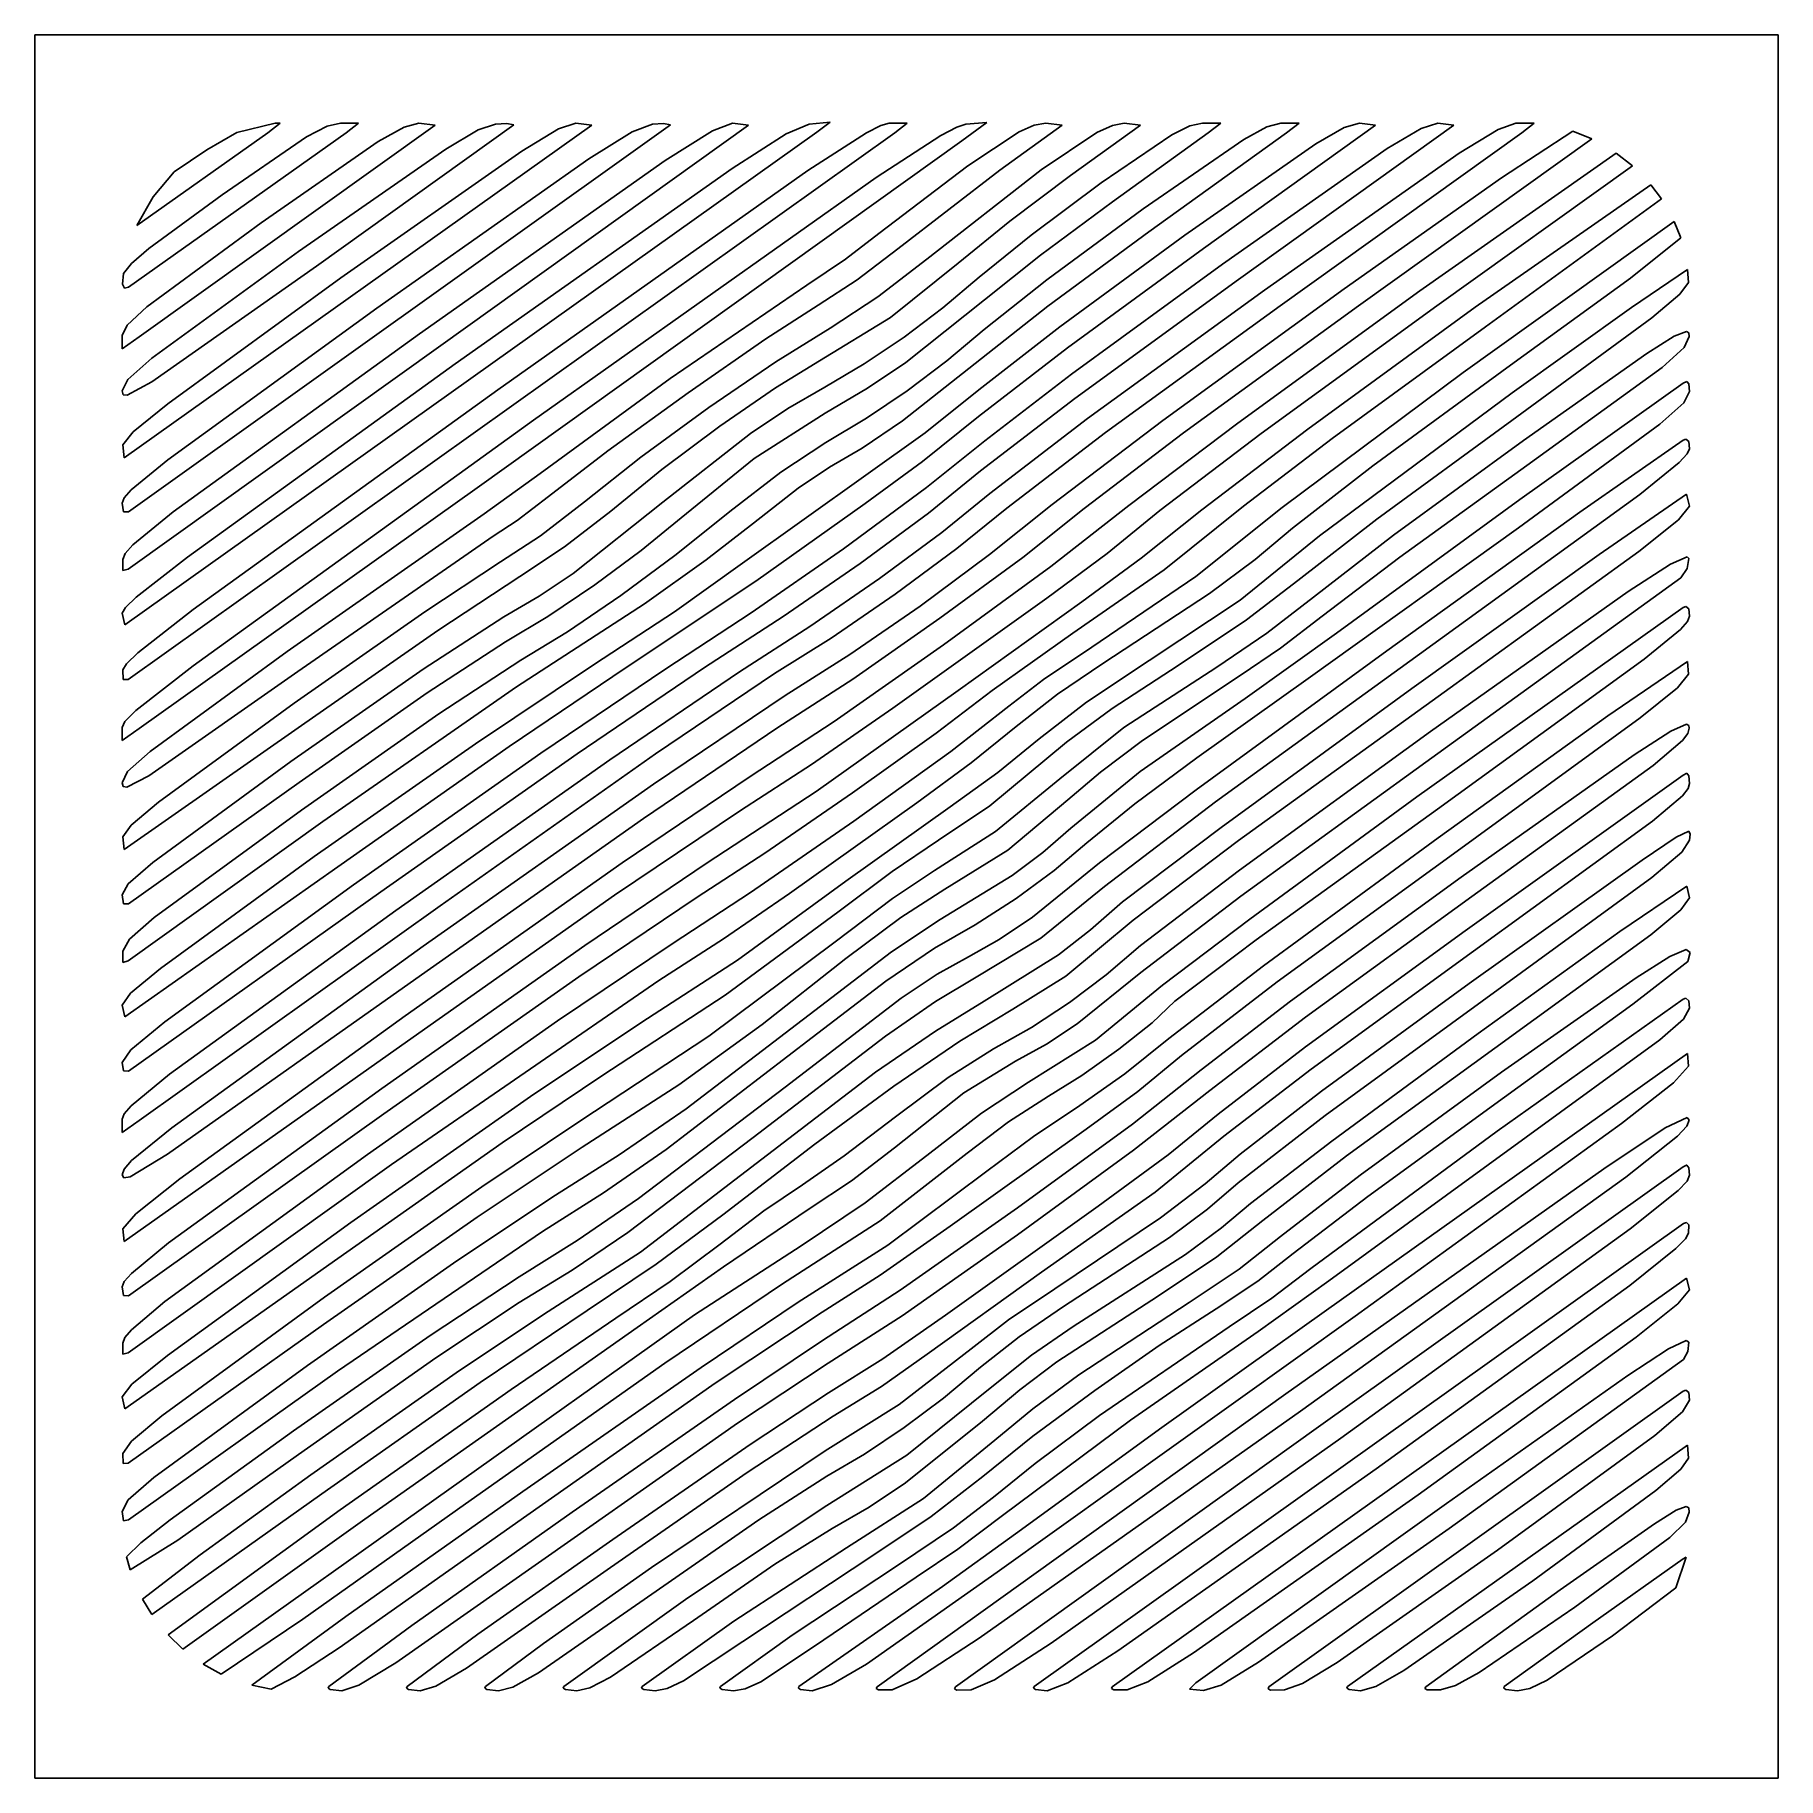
# Model space of a CAD drawing. Extents: x 0 to 100, y 0 to 100.
import ezdxf

# ---------------------------------------------------------------- set-up
doc = ezdxf.new("R2010")
doc.units = 0

msp = doc.modelspace()

# ---------------------------------------------------------------- linework, layer by layer
at = {"layer": 'Calque 1'}
for p, q in [((-0.000552, 99.999614), (-0.000552, 86.999382)), ((12.999681, 99.999614), (-0.000552, 99.999614)), ((86.999207, 99.999614), (12.999681, 99.999614)), ((99.999413, 99.999614), (86.999207, 99.999614)), ((99.999413, 86.999382), (99.999413, 99.999614)), ((31.949909, 94.81183), (5.117992, 75.742222)), ((44.863332, 94.41186), (5.16604, 66.151088)), ((49.325048, 94.377226), (5.351063, 63.025172)), ((36.471077, 94.845485), (5.37379, 72.640674)), ((17.853112, 94.379289), (5.37379, 85.51732)), ((13.357265, 94.38085), (5.85594, 89.061806)), ((22.958215, 94.812861), (5.973759, 82.682869)), ((9.858178, 93.410145), (11.593052, 94.408235)), ((10.743476, 90.82758), (15.587604, 94.141254)), ((11.593052, 94.408235), (13.792901, 94.924992)), ((14.071957, 94.924992), (13.357265, 94.38085)), ((13.792901, 94.924992), (14.071957, 94.924992)), ((13.792901, 94.924992), (13.792901, 94.924992)), ((15.587604, 94.141254), (16.771108, 94.759134)), ((27.479383, 94.846014), (16.164332, 86.727126)), ((16.771108, 94.759134), (17.527543, 94.924992)), ((17.527543, 94.924992), (18.567804, 94.924992)), ((17.527543, 94.924992), (17.527543, 94.924992)), ((18.567804, 94.924992), (17.853112, 94.379289)), ((19.701552, 93.876231), (21.189217, 94.710054)), ((21.189217, 94.710054), (22.029608, 94.924992)), ((22.029608, 94.924992), (22.958215, 94.812861)), ((22.029608, 94.924992), (22.029608, 94.924992)), ((40.942107, 94.8113), (23.283281, 82.187278)), ((23.570724, 93.446449), (25.429263, 94.543691)), ((25.429263, 94.543691), (26.430364, 94.879589)), ((26.430364, 94.879589), (27.073724, 94.917848)), ((27.073724, 94.917848), (27.479383, 94.846014)), ((27.073724, 94.917848), (27.073724, 94.917848)), ((27.932531, 93.335281), (30.031704, 94.60569)), ((30.031704, 94.60569), (31.022837, 94.924992)), ((31.022837, 94.924992), (31.949909, 94.81183)), ((31.022837, 94.924992), (31.022837, 94.924992)), ((31.783156, 92.88718), (34.265536, 94.435229)), ((34.265536, 94.435229), (35.422058, 94.879589)), ((35.422058, 94.879589), (36.065418, 94.917848)), ((36.065418, 94.917848), (36.471077, 94.845485)), ((36.065418, 94.917848), (36.065418, 94.917848)), ((36.155955, 92.789979), (38.872339, 94.501647)), ((38.872339, 94.501647), (40.01297, 94.924992)), ((39.993133, 92.332971), (43.102581, 94.326868)), ((40.01297, 94.924992), (40.942107, 94.8113)), ((40.01297, 94.924992), (40.01297, 94.924992)), ((43.102581, 94.326868), (44.413727, 94.87951)), ((44.344938, 92.21722), (47.700404, 94.38718)), ((44.413727, 94.87951), (45.613134, 94.993201)), ((45.613134, 94.993201), (44.863332, 94.41186)), ((47.700404, 94.38718), (48.529019, 94.80793)), ((48.2608, 91.811928), (51.960373, 94.227165)), ((48.529019, 94.80793), (48.995881, 94.924992)), ((48.995881, 94.924992), (50.03974, 94.924992)), ((48.995881, 94.924992), (48.995881, 94.924992)), ((50.03974, 94.924992), (49.325048, 94.377226)), ((51.960373, 94.227165), (52.879032, 94.710692)), ((52.879032, 94.710692), (53.40595, 94.868159)), ((54.604829, 94.971505), (53.165127, 93.925582)), ((53.40595, 94.868159), (54.604829, 94.971505)), ((53.525304, 92.492072), (56.465581, 94.434336)), ((58.925998, 94.820085), (55.354128, 92.232648)), ((56.465581, 94.434336), (57.326153, 94.817025)), ((57.326153, 94.817025), (57.996359, 94.924992)), ((57.722992, 92.252809), (60.912544, 94.395369)), ((57.996359, 94.924992), (58.925998, 94.820085)), ((57.996359, 94.924992), (57.996359, 94.924992)), ((63.421845, 94.815454), (59.415397, 91.926737)), ((60.912544, 94.395369), (61.8115, 94.809889)), ((61.169292, 91.51539), (65.213195, 94.263167)), ((61.8115, 94.809889), (62.493741, 94.924992)), ((67.30894, 94.379819), (61.817811, 90.427081)), ((62.493741, 94.924992), (63.421845, 94.815454)), ((62.493741, 94.924992), (62.493741, 94.924992)), ((63.567075, 90.013167), (69.340971, 94.004994)), ((71.804787, 94.379819), (63.896243, 88.693348)), ((65.213195, 94.263167), (66.259397, 94.783358)), ((66.259397, 94.783358), (66.979772, 94.924992)), ((66.979772, 94.924992), (68.023632, 94.924992)), ((66.979772, 94.924992), (66.979772, 94.924992)), ((76.909387, 94.8113), (67.043325, 87.746643)), ((68.023632, 94.924992), (67.30894, 94.379819)), ((81.405737, 94.81183), (69.047356, 85.963804)), ((69.340971, 94.004994), (70.677047, 94.733487)), ((70.677047, 94.733487), (71.475091, 94.924992)), ((85.292832, 94.377755), (71.440483, 84.456924)), ((71.475091, 94.924992), (72.519479, 94.924992)), ((71.475091, 94.924992), (71.475091, 94.924992)), ((72.519479, 94.924992), (71.804787, 94.379819)), ((73.487046, 93.756263), (75.107336, 94.687287)), ((75.107336, 94.687287), (75.980754, 94.924992)), ((89.307588, 94.031601), (75.930642, 84.45285)), ((75.980754, 94.924992), (76.909387, 94.8113)), ((75.980754, 94.924992), (75.980754, 94.924992)), ((77.581471, 93.477786), (79.520168, 94.634583)), ((79.520168, 94.634583), (80.472976, 94.924992)), ((80.472976, 94.924992), (81.405737, 94.81183)), ((80.472976, 94.924992), (80.472976, 94.924992)), ((81.698938, 93.208159), (83.936304, 94.580143)), ((83.936304, 94.580143), (84.960039, 94.924992)), ((84.130522, 91.808019), (88.229624, 94.46721)), ((84.960039, 94.924992), (86.007523, 94.924992)), ((84.960039, 94.924992), (84.960039, 94.924992)), ((86.007523, 94.924992), (85.292832, 94.377755)), ((88.229624, 94.46721), (89.307588, 94.031601)), ((88.229624, 94.46721), (88.229624, 94.46721)), ((7.9943, 92.146368), (9.858178, 93.410145)), ((12.987775, 89.217857), (19.701552, 93.876231)), ((15.129759, 87.577204), (23.570724, 93.446449)), ((17.560113, 86.066118), (27.932531, 93.335281)), ((53.165127, 93.925582), (25.380816, 74.019839)), ((65.964859, 88.50679), (73.487046, 93.756263)), ((68.125443, 86.851585), (77.581471, 93.477786)), ((70.529418, 85.358147), (81.698938, 93.208159)), ((79.453935, 85.317401), (90.710592, 93.21613)), ((90.710592, 93.21613), (91.646449, 92.480271)), ((90.710592, 93.21613), (90.710592, 93.21613)), ((6.782672, 90.711193), (7.9943, 92.146368)), ((19.611134, 84.32368), (31.783156, 92.88718)), ((22.054399, 82.851858), (36.155955, 92.789979)), ((24.114734, 81.1331), (39.993133, 92.332971)), ((26.550247, 79.641699), (44.344938, 92.21722)), ((48.412978, 88.598786), (53.525304, 92.492072)), ((55.354128, 92.232648), (49.509542, 87.732171)), ((51.164218, 87.137891), (57.722992, 92.252809)), ((91.646449, 92.480271), (80.426489, 84.45285)), ((28.603358, 77.898679), (48.2608, 91.811928)), ((59.415397, 91.926737), (55.921364, 89.304743)), ((57.145292, 88.516176), (61.169292, 91.51539)), ((75.106386, 85.436781), (84.130522, 91.808019)), ((82.629434, 84.376888), (92.693404, 91.400217)), ((92.693404, 91.400217), (93.29959, 90.593054)), ((92.693404, 91.400217), (92.693404, 91.400217)), ((5.85594, 89.061806), (6.782672, 90.711193)), ((6.542874, 87.737049), (10.743476, 90.82758)), ((61.817811, 90.427081), (57.690703, 87.368974)), ((58.05893, 85.956283), (63.567075, 90.013167)), ((93.29959, 90.593054), (83.219586, 83.248812)), ((6.429553, 84.396612), (12.987775, 89.217857)), ((55.921364, 89.304743), (52.971346, 86.903788)), ((81.932403, 80.62943), (94.034416, 89.300619)), ((94.034416, 89.300619), (94.421977, 88.363201)), ((94.034416, 89.300619), (94.034416, 89.300619)), ((46.497248, 87.127069), (48.412978, 88.598786)), ((54.163504, 86.093502), (57.145292, 88.516176)), ((63.896243, 88.693348), (58.111556, 84.439617)), ((58.798886, 83.252519), (65.964859, 88.50679)), ((94.421977, 88.363201), (91.537179, 86.039177)), ((5.547472, 86.881404), (6.542874, 87.737049)), ((6.71051, 81.450699), (15.129759, 87.577204)), ((44.272651, 85.638763), (46.497248, 87.127069)), ((49.509542, 87.732171), (47.177084, 85.947267)), ((48.363527, 84.967311), (51.164218, 87.137891)), ((57.690703, 87.368974), (54.474601, 84.801067)), ((67.043325, 87.746643), (59.232845, 82.047929)), ((-0.000552, 86.999382), (-0.000552, 12.999856)), ((5.025493, 85.694564), (5.087512, 86.31726)), ((5.087512, 86.31726), (5.547472, 86.881404)), ((16.164332, 86.727126), (6.703148, 80.094294)), ((7.620173, 78.83781), (17.560113, 86.066118)), ((52.971346, 86.903788), (49.073751, 83.791987)), ((52.086745, 84.340126), (54.163504, 86.093502)), ((59.46076, 80.540487), (68.125443, 86.851585)), ((91.537179, 86.039177), (84.653097, 81.056689)), ((91.584898, 84.362442), (94.798717, 86.532842)), ((94.798717, 86.532842), (94.863302, 85.801085)), ((94.798717, 86.532842), (94.798717, 86.532842)), ((99.999413, 12.999856), (99.999413, 86.999382)), ((5.146848, 85.478307), (5.025493, 85.694564)), ((5.37379, 85.51732), (5.146848, 85.478307)), ((36.440336, 80.28875), (44.272651, 85.638763)), ((47.177084, 85.947267), (44.936701, 84.489468)), ((54.454969, 83.099904), (58.05893, 85.956283)), ((69.047356, 85.963804), (59.653869, 79.135793)), ((60.380494, 77.986375), (70.529418, 85.358147)), ((64.694999, 77.886343), (75.106386, 85.436781)), ((68.997863, 77.734052), (79.453935, 85.317401)), ((94.366182, 85.119807), (92.749336, 83.759017)), ((94.863302, 85.801085), (94.366182, 85.119807)), ((5.28623, 83.349758), (6.429553, 84.396612)), ((7.626159, 75.626195), (19.611134, 84.32368)), ((44.936701, 84.489468), (41.932015, 82.559012)), ((45.619352, 83.178962), (48.363527, 84.967311)), ((49.856807, 82.661636), (52.086745, 84.340126)), ((54.474601, 84.801067), (49.961605, 81.204088)), ((58.111556, 84.439617), (54.305109, 81.433323)), ((71.440483, 84.456924), (61.412056, 77.18231)), ((75.930642, 84.45285), (65.886985, 77.171294)), ((80.426489, 84.45285), (70.338455, 77.134027)), ((73.01501, 77.381928), (82.629434, 84.376888)), ((84.74959, 79.473351), (91.584898, 84.362442)), ((4.999644, 82.753142), (5.28623, 83.349758)), ((42.501945, 81.250819), (45.619352, 83.178962)), ((49.073751, 83.791987), (45.015759, 81.308281)), ((52.306255, 81.291631), (54.454969, 83.099904)), ((54.155249, 79.631883), (58.798886, 83.252519)), ((83.219586, 83.248812), (74.412633, 76.850203)), ((92.749336, 83.759017), (84.727497, 77.882724)), ((4.999644, 81.996091), (4.999644, 82.753142)), ((5.973759, 82.682869), (4.999644, 81.996091)), ((23.283281, 82.187278), (5.34847, 69.3545)), ((7.933985, 72.634406), (22.054399, 82.851858)), ((41.932015, 82.559012), (37.466918, 79.459249)), ((47.567696, 81.124889), (49.856807, 82.661636)), ((59.232845, 82.047929), (54.133553, 78.107964)), ((92.476459, 81.715041), (94.040334, 82.708513)), ((94.605394, 82.063187), (93.340455, 80.922449)), ((94.040334, 82.708513), (94.737228, 82.984731)), ((94.904127, 82.703612), (94.605394, 82.063187)), ((94.737228, 82.984731), (94.874374, 82.904864)), ((94.737228, 82.984731), (94.737228, 82.984731)), ((94.874374, 82.904864), (94.904127, 82.703612)), ((5.337796, 80.230142), (6.71051, 81.450699)), ((8.75572, 70.039168), (24.114734, 81.1331)), ((38.65393, 78.620362), (42.501945, 81.250819)), ((45.015759, 81.308281), (42.4781, 79.752154)), ((45.313415, 79.796744), (47.567696, 81.124889)), ((49.961605, 81.204088), (47.771387, 79.741356)), ((54.305109, 81.433323), (49.760952, 77.865331)), ((50.037613, 79.579975), (52.306255, 81.291631)), ((84.653097, 81.056689), (76.742452, 75.280918)), ((85.401364, 76.729831), (92.476459, 81.715041)), ((5.014116, 79.571505), (5.337796, 80.230142)), ((6.703148, 80.094294), (5.295227, 79.331039)), ((28.978007, 74.828564), (36.440336, 80.28875)), ((54.483914, 76.703901), (59.46076, 80.540487)), ((71.5433, 72.878375), (81.932403, 80.62943)), ((85.176706, 73.343486), (94.543553, 80.023148)), ((93.340455, 80.922449), (85.589985, 75.292695)), ((94.543553, 80.023148), (94.753367, 80.120832)), ((94.753367, 80.120832), (94.880334, 79.975232)), ((94.753367, 80.120832), (94.753367, 80.120832)), ((5.064834, 79.358544), (5.014116, 79.571505)), ((5.295227, 79.331039), (5.064834, 79.358544)), ((9.071609, 67.028257), (26.550247, 79.641699)), ((37.466918, 79.459249), (32.86667, 76.130063)), ((42.4781, 79.752154), (39.29012, 77.548123)), ((43.196932, 78.560787), (45.313415, 79.796744)), ((47.771387, 79.741356), (45.327385, 78.290368)), ((47.705179, 78.005126), (50.037613, 79.579975)), ((51.074961, 77.179476), (54.155249, 79.631883)), ((59.653869, 79.135793), (54.248277, 74.985673)), ((73.681686, 71.271774), (84.74959, 79.473351)), ((94.918203, 79.538961), (94.583809, 78.89549)), ((94.880334, 79.975232), (94.918203, 79.538961)), ((5.647077, 77.225835), (7.620173, 78.83781)), ((34.7652, 75.775821), (38.65393, 78.620362)), ((41.04923, 77.124363), (43.196932, 78.560787)), ((45.327385, 78.290368), (41.263879, 75.704876)), ((45.365088, 76.607276), (47.705179, 78.005126)), ((54.133553, 78.107964), (50.916886, 75.530889)), ((94.583809, 78.89549), (93.208451, 77.675761)), ((5.054439, 76.474984), (5.647077, 77.225835)), ((9.070872, 63.811655), (28.603358, 77.898679)), ((39.29012, 77.548123), (35.969152, 75.068487)), ((36.021498, 73.196113), (41.04923, 77.124363)), ((49.760952, 77.865331), (47.451914, 76.295771)), ((47.667806, 74.734531), (51.074961, 77.179476)), ((54.773818, 73.697365), (60.380494, 77.986375)), ((61.412056, 77.18231), (55.749468, 72.856097)), ((58.351377, 73.056678), (64.694999, 77.886343)), ((65.886985, 77.171294), (60.195176, 72.833952)), ((62.759356, 72.993098), (68.997863, 77.734052)), ((70.338455, 77.134027), (64.540635, 72.707349)), ((66.945668, 72.748174), (73.01501, 77.381928)), ((84.727497, 77.882724), (76.975867, 72.219795)), ((93.208451, 77.675761), (85.101776, 71.730667)), ((5.117992, 75.742222), (5.054439, 76.474984)), ((32.86667, 76.130063), (29.456532, 73.511337)), ((42.78454, 74.910478), (45.365088, 76.607276)), ((47.451914, 76.295771), (45.576463, 75.196519)), ((51.152322, 74.033107), (54.483914, 76.703901)), ((74.412633, 76.850203), (69.327947, 72.958491)), ((77.932139, 71.291592), (85.401364, 76.729831)), ((88.623209, 72.62765), (94.543553, 76.755654)), ((94.543553, 76.755654), (94.710479, 76.810952)), ((94.710479, 76.810952), (94.867403, 76.673405)), ((94.710479, 76.810952), (94.710479, 76.810952)), ((94.918203, 76.262154), (94.787052, 75.965115)), ((94.867403, 76.673405), (94.918203, 76.262154)), ((5.527978, 73.90318), (7.626159, 75.626195)), ((31.52565, 73.205426), (34.7652, 75.775821)), ((35.969152, 75.068487), (33.03253, 72.685547)), ((41.263879, 75.704876), (37.070516, 72.295393)), ((45.576463, 75.196519), (43.790372, 73.995101)), ((50.916886, 75.530889), (47.63267, 73.108774)), ((76.742452, 75.280918), (72.139141, 71.696033)), ((85.589985, 75.292695), (78.301709, 70.037756)), ((94.330153, 75.476837), (92.058421, 73.637193)), ((94.787052, 75.965115), (94.330153, 75.476837)), ((25.380816, 74.019839), (5.973759, 60.204162)), ((25.77613, 72.526903), (28.978007, 74.828564)), ((39.874488, 72.666947), (42.78454, 74.910478)), ((40.598466, 69.686261), (47.667806, 74.734531)), ((46.377478, 70.524605), (51.152322, 74.033107)), ((54.248277, 74.985673), (51.255419, 72.561902)), ((4.999644, 73.145551), (5.11569, 73.440493)), ((5.088987, 72.641057), (4.999644, 73.145551)), ((5.11569, 73.440493), (5.527978, 73.90318)), ((29.456532, 73.511337), (27.670617, 72.144928)), ((29.000229, 71.253187), (31.52565, 73.205426)), ((30.876017, 69.10907), (36.021498, 73.196113)), ((43.790372, 73.995101), (41.230476, 71.985328)), ((47.63267, 73.108774), (41.359671, 68.653752)), ((52.023502, 71.454581), (54.773818, 73.697365)), ((54.769458, 70.192625), (58.351377, 73.056678)), ((74.667787, 65.677273), (85.176706, 73.343486)), ((92.058421, 73.637193), (79.418401, 64.479955)), ((89.727445, 70.195494), (94.750775, 73.644237)), ((94.750775, 73.644237), (94.91098, 72.969842)), ((94.750775, 73.644237), (94.750775, 73.644237)), ((5.37379, 72.640674), (5.088987, 72.641057)), ((5.624454, 70.743035), (7.933985, 72.634406)), ((14.475022, 64.620422), (25.77613, 72.526903)), ((27.670617, 72.144928), (26.282568, 71.247406)), ((33.03253, 72.685547), (30.385308, 70.623238)), ((37.070516, 72.295393), (34.780569, 70.421032)), ((36.793811, 70.197481), (39.874488, 72.666947)), ((51.255419, 72.561902), (47.346434, 69.678657)), ((55.749468, 72.856097), (52.877616, 70.526749)), ((60.195176, 72.833952), (56.668974, 70.022681)), ((58.287395, 69.505113), (62.759356, 72.993098)), ((64.540635, 72.707349), (61.503245, 70.258081)), ((63.45815, 69.979531), (66.945668, 72.748174)), ((69.327947, 72.958491), (64.78802, 69.303892)), ((66.600456, 68.930698), (71.5433, 72.878375)), ((76.975867, 72.219795), (72.438861, 68.696218)), ((77.561148, 64.668183), (88.623209, 72.62765)), ((94.27992, 72.188033), (92.003424, 70.363547)), ((94.91098, 72.969842), (94.27992, 72.188033)), ((26.282568, 71.247406), (15.088432, 63.483536)), ((26.716643, 69.762752), (29.000229, 71.253187)), ((41.230476, 71.985328), (38.511592, 69.884865)), ((48.457395, 68.8178), (52.023502, 71.454581)), ((69.133852, 67.567255), (73.681686, 71.271774)), ((72.139141, 71.696033), (69.994995, 69.905313)), ((85.101776, 71.730667), (73.037929, 63.076924)), ((73.337517, 67.753111), (77.932139, 71.291592)), ((5.04875, 69.905362), (5.187059, 70.243636)), ((5.187059, 70.243636), (5.624454, 70.743035)), ((5.817295, 67.737269), (8.75572, 70.039168)), ((30.385308, 70.623238), (27.820457, 68.930241)), ((34.780569, 70.421032), (32.127355, 68.461096)), ((33.603692, 67.835367), (36.793811, 70.197481)), ((41.082238, 66.837867), (46.377478, 70.524605)), ((52.877616, 70.526749), (49.346781, 67.915903)), ((50.776885, 67.236335), (54.769458, 70.192625)), ((56.668974, 70.022681), (51.920882, 66.531284)), ((61.503245, 70.258081), (58.051657, 67.693183)), ((78.301709, 70.037756), (73.839298, 66.663268)), ((78.993488, 62.499303), (89.727445, 70.195494)), ((92.003424, 70.363547), (80.159445, 61.804651)), ((93.818943, 69.632827), (94.777656, 70.051676)), ((94.777656, 70.051676), (94.869652, 69.970052)), ((94.777656, 70.051676), (94.777656, 70.051676)), ((5.048978, 69.272823), (5.04875, 69.905362)), ((5.34847, 69.3545), (5.048978, 69.272823)), ((22.368043, 66.905632), (26.716643, 69.762752)), ((28.935141, 67.804609), (30.876017, 69.10907)), ((38.511592, 69.884865), (34.968467, 67.36557)), ((36.687271, 66.907729), (40.598466, 69.686261)), ((47.346434, 69.678657), (42.931121, 66.628035)), ((52.131424, 65.00759), (58.287395, 69.505113)), ((64.78802, 69.303892), (59.534751, 65.676241)), ((60.051534, 67.468896), (63.45815, 69.979531)), ((69.994995, 69.905313), (67.371848, 67.946399)), ((91.395283, 68.059902), (93.818943, 69.632827)), ((94.77927, 69.392236), (94.420046, 68.849702)), ((94.869652, 69.970052), (94.77927, 69.392236)), ((27.820457, 68.930241), (23.105915, 65.828783)), ((32.127355, 68.461096), (29.426501, 66.638577)), ((41.359671, 68.653752), (33.923434, 63.701102)), ((44.459022, 66.060498), (48.457395, 68.8178)), ((60.639094, 64.870109), (66.600456, 68.930698)), ((72.438861, 68.696218), (69.495514, 66.440337)), ((94.420046, 68.849702), (79.782203, 58.287046)), ((80.051945, 60.044565), (91.395283, 68.059902)), ((5.006893, 66.825457), (5.194499, 67.14385)), ((5.194499, 67.14385), (5.817295, 67.737269)), ((5.910304, 64.553362), (9.071609, 67.028257)), ((26.900105, 66.621331), (28.935141, 67.804609)), ((34.968467, 67.36557), (27.618924, 62.594722)), ((30.549413, 65.755069), (33.603692, 67.835367)), ((49.346781, 67.915903), (45.685845, 65.400495)), ((46.74324, 64.452138), (50.776885, 67.236335)), ((58.051657, 67.693183), (49.216543, 61.380921)), ((52.956344, 62.39946), (60.051534, 67.468896)), ((67.371848, 67.946399), (61.264885, 63.935285)), ((63.915875, 64.111497), (69.133852, 67.567255)), ((70.660965, 65.669477), (73.337517, 67.753111)), ((79.282915, 56.290364), (94.544082, 67.154704)), ((94.544082, 67.154704), (94.712542, 67.21569)), ((94.712542, 67.21569), (94.868898, 67.076424)), ((94.712542, 67.21569), (94.712542, 67.21569)), ((94.868898, 67.076424), (94.918732, 66.649324)), ((5.16604, 66.151088), (5.006893, 66.825457)), ((14.877585, 61.667623), (22.368043, 66.905632)), ((22.269942, 63.609368), (26.900105, 66.621331)), ((29.426501, 66.638577), (26.993635, 65.17647)), ((32.099266, 63.891787), (36.687271, 66.907729)), ((36.189455, 63.632363), (41.082238, 66.837867)), ((42.931121, 66.628035), (38.419281, 63.702134)), ((40.411909, 63.456151), (44.459022, 66.060498)), ((51.920882, 66.531284), (46.914995, 63.049039)), ((69.495514, 66.440337), (65.575736, 63.825721)), ((73.839298, 66.663268), (71.448662, 64.823023)), ((94.803783, 66.355225), (94.395495, 65.895512)), ((94.918732, 66.649324), (94.803783, 66.355225)), ((23.105915, 65.828783), (15.290494, 60.380903)), ((26.993635, 65.17647), (22.511678, 62.255206)), ((27.876257, 64.13105), (30.549413, 65.755069)), ((45.685845, 65.400495), (42.423692, 63.357462)), ((45.855393, 60.618439), (52.131424, 65.00759)), ((59.534751, 65.676241), (54.904548, 62.381891)), ((67.803499, 63.729095), (70.660965, 65.669477)), ((69.422641, 61.932815), (74.667787, 65.677273)), ((94.395495, 65.895512), (92.318255, 64.187842)), ((5.259421, 63.926545), (5.910304, 64.553362)), ((6.610418, 58.898375), (14.475022, 64.620422)), ((23.167771, 61.042724), (27.876257, 64.13105)), ((43.038107, 62.10437), (46.74324, 64.452138)), ((57.864445, 63.013001), (60.639094, 64.870109)), ((60.331414, 61.719154), (63.915875, 64.111497)), ((66.619756, 56.689135), (77.561148, 64.668183)), ((79.418401, 64.479955), (67.716861, 55.998519)), ((71.448662, 64.823023), (69.141389, 63.256761)), ((92.318255, 64.187842), (80.456572, 55.579727)), ((90.229566, 60.934535), (94.800384, 64.053103)), ((94.800384, 64.053103), (94.863963, 63.323436)), ((94.800384, 64.053103), (94.800384, 64.053103)), ((5.051343, 63.574499), (5.259421, 63.926545)), ((5.062585, 63.014671), (5.051343, 63.574499)), ((5.351063, 63.025172), (5.062585, 63.014671)), ((5.788738, 61.236874), (9.070872, 63.811655)), ((15.088432, 63.483536), (6.538148, 57.503431)), ((14.686398, 58.319008), (22.269942, 63.609368)), ((25.284984, 59.338519), (32.099266, 63.891787)), ((33.923434, 63.701102), (27.209538, 59.187333)), ((29.019669, 58.800225), (36.189455, 63.632363)), ((38.419281, 63.702134), (31.105837, 58.762753)), ((32.97241, 58.415782), (40.411909, 63.456151)), ((42.423692, 63.357462), (35.597216, 58.752633)), ((46.914995, 63.049039), (42.615409, 60.265227)), ((55.878664, 61.493554), (57.864445, 63.013001)), ((61.264885, 63.935285), (58.66214, 62.182508)), ((65.575736, 63.825721), (61.795017, 61.351331)), ((62.464836, 60.274091), (67.803499, 63.729095)), ((69.141389, 63.256761), (63.529736, 59.526416)), ((73.037929, 63.076924), (66.647615, 58.531997)), ((94.863963, 63.323436), (94.225197, 62.541201)), ((22.511678, 62.255206), (15.154048, 57.113409)), ((27.618924, 62.594722), (16.518086, 54.87168)), ((35.490675, 57.012867), (43.038107, 62.10437)), ((44.820096, 56.593592), (52.956344, 62.39946)), ((54.904548, 62.381891), (51.708737, 59.94391)), ((58.66214, 62.182508), (56.291545, 60.319996)), ((68.049792, 54.530723), (78.993488, 62.499303)), ((94.225197, 62.541201), (92.092671, 60.81471)), ((5.168328, 60.618355), (5.788738, 61.236874)), ((7.092135, 55.983973), (14.877585, 61.667623)), ((15.287901, 55.534695), (23.167771, 61.042724)), ((49.216543, 61.380921), (44.548522, 58.144932)), ((52.534197, 58.900027), (55.878664, 61.493554)), ((57.610333, 59.610993), (60.331414, 61.719154)), ((61.795017, 61.351331), (59.185951, 59.432188)), ((63.394054, 57.748795), (69.422641, 61.932815)), ((80.159445, 61.804651), (69.038936, 53.778075)), ((4.999644, 60.274964), (5.168328, 60.618355)), ((4.999644, 59.515822), (4.999644, 60.274964)), ((5.973759, 60.204162), (4.999644, 59.515822)), ((15.290494, 60.380903), (5.113335, 53.262483)), ((42.615409, 60.265227), (34.910917, 55.052416)), ((41.023254, 57.455568), (45.855393, 60.618439)), ((56.291545, 60.319996), (53.709592, 58.237218)), ((58.800427, 57.322244), (62.464836, 60.274091)), ((69.09475, 52.092265), (80.051945, 60.044565)), ((80.501813, 53.935483), (90.229566, 60.934535)), ((92.092671, 60.81471), (81.368669, 53.018643)), ((91.742843, 58.69627), (93.853796, 60.06674)), ((93.853796, 60.06674), (94.738392, 60.452817)), ((94.738392, 60.452817), (94.873154, 60.389925)), ((94.738392, 60.452817), (94.738392, 60.452817)), ((94.904788, 60.221307), (94.821192, 59.921299)), ((94.873154, 60.389925), (94.904788, 60.221307)), ((16.021192, 52.863544), (25.284984, 59.338519)), ((27.209538, 59.187333), (17.381308, 52.281144)), ((51.708737, 59.94391), (46.911006, 56.518279)), ((59.185951, 59.432188), (54.785459, 55.771996)), ((55.242322, 57.682715), (57.610333, 59.610993)), ((63.529736, 59.526416), (61.119214, 57.706681)), ((94.51386, 59.515232), (92.832773, 58.078743)), ((94.821192, 59.921299), (94.51386, 59.515232)), ((5.320244, 57.73915), (6.610418, 58.898375)), ((6.759693, 52.528265), (14.686398, 58.319008)), ((18.280493, 51.251758), (29.019669, 58.800225)), ((31.105837, 58.762753), (19.83595, 50.835225)), ((20.705132, 49.769669), (32.97241, 58.415782)), ((35.597216, 58.752633), (23.241424, 50.044598)), ((44.548522, 58.144932), (40.470831, 55.511517)), ((46.971507, 54.896967), (52.534197, 58.900027)), ((53.709592, 58.237218), (50.598883, 55.955408)), ((66.647615, 58.531997), (63.090095, 55.889153)), ((79.782203, 58.287046), (69.172375, 50.59881)), ((81.81465, 51.679191), (91.742843, 58.69627)), ((92.832773, 58.078743), (82.438378, 50.565059)), ((5.013614, 57.09584), (5.320244, 57.73915)), ((5.059124, 56.880106), (5.013614, 57.09584)), ((6.538148, 57.503431), (5.266852, 56.837118)), ((15.154048, 57.113409), (5.37432, 50.160353)), ((22.277125, 47.71767), (35.490675, 57.012867)), ((33.689972, 52.501334), (41.023254, 57.455568)), ((52.506765, 55.722866), (55.242322, 57.682715)), ((55.111072, 54.293867), (58.800427, 57.322244)), ((61.119214, 57.706681), (59.250033, 56.117677)), ((59.424314, 54.484195), (63.394054, 57.748795)), ((82.046769, 48.609103), (94.544188, 57.542906)), ((94.544188, 57.542906), (94.754002, 57.640564)), ((94.754002, 57.640564), (94.880989, 57.494603)), ((94.754002, 57.640564), (94.754002, 57.640564)), ((94.918838, 57.057158), (94.831088, 56.766587)), ((94.880989, 57.494603), (94.918838, 57.057158)), ((5.266852, 56.837118), (5.059124, 56.880106)), ((38.569141, 52.512205), (44.820096, 56.593592)), ((46.911006, 56.518279), (41.880727, 53.063651)), ((59.250033, 56.117677), (55.808387, 53.240592)), ((61.061421, 52.502389), (66.619756, 56.689135)), ((69.690204, 49.277782), (79.282915, 56.290364)), ((94.507301, 56.356208), (92.788396, 54.893908)), ((94.831088, 56.766587), (94.507301, 56.356208)), ((5.532839, 54.667907), (7.092135, 55.983973)), ((6.842765, 49.375768), (15.287901, 55.534695)), ((34.910917, 55.052416), (21.859058, 45.846988)), ((40.470831, 55.511517), (33.254426, 50.64657)), ((50.598883, 55.955408), (43.279962, 50.754183)), ((46.512319, 51.460593), (52.506765, 55.722866)), ((54.785459, 55.771996), (51.838084, 53.795326)), ((63.090095, 55.889153), (60.35345, 53.645466)), ((67.716861, 55.998519), (61.349235, 51.148464)), ((80.456572, 55.579727), (70.066894, 48.080727)), ((5.054439, 53.998341), (5.532839, 54.667907)), ((16.518086, 54.87168), (5.34847, 46.876322)), ((41.047963, 50.795002), (46.971507, 54.896967)), ((51.607077, 52.074002), (55.111072, 54.293867)), ((57.816328, 53.092855), (59.424314, 54.484195)), ((62.397248, 50.26481), (68.049792, 54.530723)), ((92.788396, 54.893908), (82.522701, 47.428295)), ((94.145827, 53.972778), (94.868699, 54.31674)), ((94.868699, 54.31674), (94.952804, 54.150526)), ((94.868699, 54.31674), (94.868699, 54.31674)), ((94.952804, 54.150526), (94.918838, 53.799983)), ((5.113335, 53.262483), (5.054439, 53.998341)), ((41.880727, 53.063651), (37.98727, 50.53868)), ((51.838084, 53.795326), (49.181046, 52.014187)), ((55.808387, 53.240592), (52.206543, 50.998605)), ((56.053685, 51.772219), (57.816328, 53.092855)), ((60.35345, 53.645466), (58.46715, 52.064502)), ((69.038936, 53.778075), (63.007032, 49.211135)), ((70.483502, 46.590921), (80.501813, 53.935483)), ((81.368669, 53.018643), (71.262581, 45.669387)), ((92.192614, 52.653647), (94.145827, 53.972778)), ((94.478042, 53.109799), (92.752402, 51.654923)), ((94.918838, 53.799983), (94.478042, 53.109799)), ((17.381308, 52.281144), (5.167601, 43.671349)), ((5.356951, 51.302924), (6.759693, 52.528265)), ((7.197852, 46.443878), (16.021192, 52.863544)), ((21.241018, 43.733949), (33.689972, 52.501334)), ((31.543027, 47.761604), (38.569141, 52.512205)), ((49.181046, 52.014187), (46.06274, 49.679844)), ((49.192456, 50.45958), (51.607077, 52.074002)), ((58.46715, 52.064502), (56.281974, 50.462612)), ((57.23317, 49.395093), (61.061421, 52.502389)), ((63.416818, 47.757992), (69.09475, 52.092265)), ((82.266902, 45.576214), (92.192614, 52.653647)), ((4.999644, 50.668326), (5.356951, 51.302924)), ((7.459988, 43.393239), (18.280493, 51.251758)), ((40.300476, 46.913188), (46.512319, 51.460593)), ((51.925026, 49.245742), (56.053685, 51.772219)), ((61.349235, 51.148464), (57.702186, 48.185929)), ((72.02917, 44.57525), (81.81465, 51.679191)), ((92.752402, 51.654923), (83.027075, 44.574212)), ((90.91805, 48.566587), (94.752944, 51.164498)), ((94.752944, 51.164498), (94.912117, 50.490129)), ((94.752944, 51.164498), (94.752944, 51.164498)), ((5.089261, 50.161858), (4.999644, 50.668326)), ((5.37432, 50.160353), (5.089261, 50.161858)), ((19.83595, 50.835225), (5.37432, 40.559403)), ((23.241424, 50.044598), (5.973759, 37.725454)), ((33.254426, 50.64657), (21.040517, 42.045169)), ((37.98727, 50.53868), (31.20063, 45.970813)), ((36.620937, 47.904756), (41.047963, 50.795002)), ((43.279962, 50.754183), (39.498069, 48.139815)), ((45.912351, 47.971934), (49.192456, 50.45958)), ((52.206543, 50.998605), (49.668011, 49.361729)), ((56.281974, 50.462612), (53.945976, 48.942042)), ((60.562381, 48.652209), (62.397248, 50.26481)), ((69.172375, 50.59881), (63.446266, 46.219574)), ((82.438378, 50.565059), (72.881472, 43.650698)), ((94.912117, 50.490129), (94.426854, 49.813084)), ((5.426476, 48.122718), (6.842765, 49.375768)), ((7.729264, 40.372859), (20.705132, 49.769669)), ((46.06274, 49.679844), (39.595733, 44.910027)), ((49.668011, 49.361729), (46.511288, 47.013852)), ((49.147933, 47.392309), (51.925026, 49.245742)), ((55.320272, 48.111086), (57.23317, 49.395093)), ((63.007032, 49.211135), (59.132343, 45.995393)), ((64.692188, 45.494564), (69.690204, 49.277782)), ((94.426854, 49.813084), (92.692557, 48.373286)), ((5.04875, 47.428216), (5.426476, 48.122718)), ((39.498069, 48.139815), (35.786363, 45.755019)), ((53.945976, 48.942042), (51.607209, 47.605037)), ((53.555413, 47.112542), (55.320272, 48.111086)), ((57.702186, 48.185929), (54.004993, 45.942609)), ((58.713822, 47.228102), (60.562381, 48.652209)), ((70.066894, 48.080727), (65.395502, 44.562835)), ((72.882159, 41.950458), (82.046769, 48.609103)), ((82.793151, 42.720378), (90.91805, 48.566587)), ((92.692557, 48.373286), (83.751054, 41.873084)), ((5.04883, 46.793623), (5.04875, 47.428216)), ((7.852712, 37.308706), (22.277125, 47.71767)), ((19.911383, 39.568831), (31.543027, 47.761604)), ((29.986535, 43.44604), (36.620937, 47.904756)), ((38.658755, 42.563232), (45.912351, 47.971934)), ((46.511288, 47.013852), (41.715721, 43.224944)), ((45.391572, 44.522539), (49.147933, 47.392309)), ((51.607209, 47.605037), (48.806241, 45.707391)), ((51.754276, 46.117319), (53.555413, 47.112542)), ((54.445285, 44.565428), (58.713822, 47.228102)), ((61.454864, 46.079038), (63.416818, 47.757992)), ((82.522701, 47.428295), (73.204918, 40.661701)), ((91.854983, 45.917057), (93.779184, 47.126592)), ((93.779184, 47.126592), (94.728073, 47.523889)), ((94.728073, 47.523889), (94.94431, 47.359762)), ((94.728073, 47.523889), (94.728073, 47.523889)), ((94.94431, 47.359762), (94.823164, 46.852615)), ((5.34847, 46.876322), (5.04883, 46.793623)), ((5.485373, 45.01879), (7.197852, 46.443878)), ((34.822593, 43.369618), (40.300476, 46.913188)), ((49.691549, 44.745933), (51.754276, 46.117319)), ((59.351864, 44.498673), (61.454864, 46.079038)), ((63.446266, 46.219574), (59.786604, 43.260518)), ((65.041014, 42.435826), (70.483502, 46.590921)), ((94.823164, 46.852615), (91.671607, 44.406648)), ((5.006364, 44.345718), (5.485373, 45.01879)), ((21.859058, 45.846988), (7.615133, 35.791945)), ((31.20063, 45.970813), (20.025074, 38.107936)), ((35.786363, 45.755019), (20.458772, 35.196094)), ((48.806241, 45.707391), (44.597321, 42.480276)), ((54.004993, 45.942609), (51.665434, 44.541239)), ((59.132343, 45.995393), (56.103056, 44.100846)), ((60.8343, 42.322792), (64.692188, 45.494564)), ((71.262581, 45.669387), (65.782561, 41.446232)), ((73.801198, 39.409161), (82.266902, 45.576214)), ((84.128217, 40.494871), (91.854983, 45.917057)), ((5.167601, 43.671349), (5.006364, 44.345718)), ((39.595733, 44.910027), (32.574669, 40.331068)), ((37.352023, 38.400254), (45.391572, 44.522539)), ((43.037736, 39.634976), (49.691549, 44.745933)), ((51.665434, 44.541239), (48.788709, 42.568749)), ((51.657139, 42.857058), (54.445285, 44.565428)), ((56.103056, 44.100846), (53.06175, 42.276375)), ((57.176307, 43.065112), (59.351864, 44.498673)), ((65.395502, 44.562835), (64.089153, 43.331116)), ((66.903414, 40.634915), (72.02917, 44.57525)), ((83.027075, 44.574212), (74.010675, 38.007841)), ((83.887797, 37.103608), (94.544003, 44.675494)), ((91.671607, 44.406648), (84.29927, 39.059826)), ((94.544003, 44.675494), (94.712463, 44.735951)), ((94.918652, 44.169585), (94.571114, 43.543872)), ((94.712463, 44.735951), (94.868808, 44.596754)), ((94.712463, 44.735951), (94.712463, 44.735951)), ((94.868808, 44.596754), (94.918652, 44.169585)), ((5.507246, 41.781285), (7.459988, 43.393239)), ((8.322598, 34.383629), (21.241018, 43.733949)), ((19.086625, 35.775795), (29.986535, 43.44604)), ((28.4325, 39.091255), (34.822593, 43.369618)), ((41.715721, 43.224944), (36.946787, 39.772103)), ((54.996676, 41.82657), (57.176307, 43.065112)), ((59.786604, 43.260518), (58.025451, 42.105873)), ((64.089153, 43.331116), (62.170682, 41.808691)), ((72.881472, 43.650698), (67.390723, 39.44326)), ((94.571114, 43.543872), (93.211355, 42.351473)), ((21.040517, 42.045169), (5.113864, 30.782823)), ((31.252283, 37.690926), (38.658755, 42.563232)), ((44.597321, 42.480276), (36.216343, 36.060371)), ((48.788709, 42.568749), (41.204255, 36.75298)), ((48.220739, 40.488687), (51.657139, 42.857058)), ((53.06175, 42.276375), (49.269913, 39.698519)), ((58.025451, 42.105873), (56.253445, 41.127912)), ((57.002744, 39.922287), (60.8343, 42.322792)), ((62.532661, 40.394111), (65.041014, 42.435826)), ((74.394279, 36.547154), (82.793151, 42.720378)), ((93.211355, 42.351473), (85.552308, 36.761764)), ((4.999644, 41.053935), (5.507246, 41.781285)), ((5.09074, 40.566371), (4.999644, 41.053935)), ((52.391929, 40.190164), (54.996676, 41.82657)), ((56.253445, 41.127912), (53.279731, 39.31584)), ((62.170682, 41.808691), (60.049621, 40.302568)), ((65.782561, 41.446232), (63.270603, 39.380378)), ((67.871417, 38.080551), (72.882159, 41.950458)), ((74.087398, 26.846119), (94.798241, 41.572835)), ((83.751054, 41.873084), (75.242018, 35.69101)), ((94.798241, 41.572835), (94.863355, 40.841104)), ((94.798241, 41.572835), (94.798241, 41.572835)), ((5.37432, 40.559403), (5.09074, 40.566371)), ((5.532455, 38.574207), (7.729264, 40.372859)), ((32.574669, 40.331068), (26.813345, 36.445117)), ((40.15521, 34.311805), (48.220739, 40.488687)), ((49.366535, 37.942571), (52.391929, 40.190164)), ((60.049621, 40.302568), (58.135504, 39.119754)), ((59.945728, 38.591117), (62.532661, 40.394111)), ((62.95432, 37.513709), (66.903414, 40.634915)), ((73.204918, 40.661701), (68.210427, 36.826878)), ((76.017987, 34.589081), (84.128217, 40.494871)), ((94.863355, 40.841104), (93.996236, 39.891949)), ((7.672898, 30.700716), (19.911383, 39.568831)), ((18.119759, 31.865444), (28.4325, 39.091255)), ((36.946787, 39.772103), (31.398016, 36.190238)), ((34.634504, 33.252884), (43.037736, 39.634976)), ((49.269913, 39.698519), (44.735865, 36.373175)), ((53.279731, 39.31584), (49.311766, 36.155604)), ((54.296818, 38.141911), (57.002744, 39.922287)), ((58.135504, 39.119754), (55.841672, 37.651358)), ((63.270603, 39.380378), (60.300216, 37.218064)), ((67.390723, 39.44326), (63.022584, 36.019663)), ((69.142156, 35.799052), (73.801198, 39.409161)), ((84.29927, 39.059826), (76.457195, 33.367217)), ((93.996236, 39.891949), (91.01429, 37.557464)), ((4.999644, 37.796257), (5.114147, 38.100416)), ((5.114147, 38.100416), (5.532455, 38.574207)), ((20.025074, 38.107936), (5.361911, 27.674475)), ((33.524468, 35.762512), (37.352023, 38.400254)), ((51.158159, 35.716873), (54.296818, 38.141911)), ((57.286615, 36.809858), (59.945728, 38.591117)), ((65.00596, 35.75702), (67.871417, 38.080551)), ((74.010675, 38.007841), (69.032593, 34.150039)), ((4.999644, 37.036083), (4.999644, 37.796257)), ((5.973759, 37.725454), (4.999644, 37.036083)), ((5.542841, 35.419991), (7.852712, 37.308706)), ((25.641549, 33.923135), (31.252283, 37.690926)), ((46.427054, 35.688208), (49.366535, 37.942571)), ((60.300216, 37.218064), (52.506897, 31.663911)), ((55.841672, 37.651358), (53.486701, 35.855382)), ((56.374065, 32.708131), (62.95432, 37.513709)), ((73.188213, 29.240278), (83.887797, 37.103608)), ((91.01429, 37.557464), (75.735856, 26.507109)), ((89.993691, 34.954093), (93.523544, 37.30455)), ((93.523544, 37.30455), (94.78316, 37.902275)), ((94.762435, 37.399707), (94.229329, 36.831066)), ((94.903042, 37.74207), (94.762435, 37.399707)), ((94.78316, 37.902778), (94.903042, 37.74207)), ((94.78316, 37.902275), (94.78316, 37.902778)), ((26.813345, 36.445117), (17.381308, 29.800453)), ((31.398016, 36.190238), (25.380247, 32.187574)), ((36.216343, 36.060371), (32.621546, 33.573835)), ((41.204255, 36.75298), (34.006377, 31.295866)), ((44.735865, 36.373175), (39.467929, 32.306239)), ((49.311766, 36.155604), (46.852659, 34.262427)), ((54.604961, 34.82028), (57.286615, 36.809858)), ((63.022584, 36.019663), (56.364683, 31.158184)), ((68.210427, 36.826878), (64.262796, 33.606449)), ((69.737468, 32.968199), (74.394279, 36.547154)), ((85.552308, 36.761764), (74.227944, 28.528179)), ((94.229329, 36.831066), (91.258372, 34.47023)), ((5.125542, 34.934211), (5.542841, 35.419991)), ((20.458772, 35.196094), (5.34847, 24.396663)), ((7.615133, 35.791945), (5.459328, 34.49308)), ((7.458903, 27.334738), (19.086625, 35.775795)), ((29.870578, 33.439501), (33.524468, 35.762512)), ((44.028891, 34.035845), (46.427054, 35.688208)), ((47.623297, 33.003068), (51.158159, 35.716873)), ((53.486701, 35.855382), (48.480165, 31.967788)), ((60.999509, 32.815773), (65.00596, 35.75702)), ((67.123256, 34.087566), (69.142156, 35.799052)), ((75.242018, 35.69101), (70.446974, 31.981701)), ((73.636152, 20.145237), (94.542336, 35.062665)), ((94.542336, 35.062665), (94.752124, 35.160851)), ((94.752124, 35.160851), (94.752653, 35.160851)), ((94.752653, 35.160851), (94.752653, 35.160851)), ((94.752653, 35.160851), (94.879378, 35.015384)), ((94.879378, 35.015384), (94.916986, 34.578451)), ((5.014116, 34.613059), (5.125542, 34.934211)), ((5.097906, 34.425726), (5.014116, 34.613059)), ((5.459328, 34.49308), (5.097906, 34.425726)), ((5.795629, 32.376439), (8.322598, 34.383629)), ((34.740268, 30.179607), (40.15521, 34.311805)), ((41.814979, 32.532524), (44.028891, 34.035845)), ((46.852659, 34.262427), (44.423675, 32.652975)), ((48.920184, 30.573425), (54.604961, 34.82028)), ((64.569706, 32.149616), (67.123256, 34.087566)), ((69.032593, 34.150039), (67.260769, 32.642575)), ((71.460777, 31.064974), (76.017987, 34.589081)), ((71.763909, 22.036582), (89.993691, 34.954093)), ((91.258372, 34.47023), (72.606765, 21.0413)), ((94.779749, 34.251453), (94.267827, 33.705811)), ((94.916986, 34.578451), (94.779749, 34.251453)), ((16.612377, 27.580443), (25.641549, 33.923135)), ((24.199923, 29.665304), (29.870578, 33.439501)), ((32.621546, 33.573835), (29.12747, 31.356412)), ((31.109263, 30.835912), (34.634504, 33.252884)), ((43.964809, 30.528559), (47.623297, 33.003068)), ((64.262796, 33.606449), (57.752149, 29.029961)), ((76.457195, 33.367217), (72.175997, 30.089827)), ((94.267827, 33.705811), (91.518645, 31.505214)), ((5.054439, 31.517147), (5.795629, 32.376439)), ((25.380247, 32.187574), (16.561736, 26.015672)), ((39.467929, 32.306239), (35.633348, 29.47953)), ((39.318572, 30.636059), (41.814979, 32.532524)), ((44.423675, 32.652975), (39.503569, 29.333808)), ((49.629242, 27.982468), (56.374065, 32.708131)), ((52.244484, 26.556215), (60.999509, 32.815773)), ((58.501475, 28.061534), (64.569706, 32.149616)), ((67.260769, 32.642575), (65.080936, 31.014945)), ((68.065189, 31.561891), (69.737468, 32.968199)), ((5.113864, 30.782823), (5.054439, 31.517147)), ((7.599436, 24.248106), (18.119759, 31.865444)), ((29.12747, 31.356412), (17.362, 23.342342)), ((34.006377, 31.295866), (30.814916, 29.138693)), ((48.480165, 31.967788), (42.89457, 28.34731)), ((52.506897, 31.663911), (48.49529, 28.846013)), ((56.364683, 31.158184), (49.749991, 26.527342)), ((57.316646, 5.261914), (94.566016, 31.810649)), ((65.080936, 31.014945), (59.005823, 27.051277)), ((65.995368, 30.046102), (68.065189, 31.561891)), ((70.446974, 31.981701), (67.797916, 29.908697)), ((69.083879, 29.197581), (71.460777, 31.064974)), ((91.518645, 31.505214), (74.90996, 19.493093)), ((94.566016, 31.810649), (94.74842, 31.880948)), ((94.865736, 31.261851), (94.685812, 30.930607)), ((94.74842, 31.880948), (94.881313, 31.738593)), ((94.74842, 31.880948), (94.74842, 31.880948)), ((94.881313, 31.738593), (94.865736, 31.261851)), ((5.536122, 28.951669), (7.672898, 30.700716)), ((27.785452, 28.757096), (31.109263, 30.835912)), ((29.175545, 26.604264), (34.740268, 30.179607)), ((36.444986, 28.490668), (39.318572, 30.636059)), ((37.842702, 26.581536), (43.964809, 30.528559)), ((43.786506, 27.30189), (48.920184, 30.573425)), ((59.550493, 25.915422), (65.995368, 30.046102)), ((72.175997, 30.089827), (70.159557, 28.51582)), ((94.135, 30.375598), (91.48454, 28.265415)), ((94.685812, 30.930607), (94.135, 30.375598)), ((17.381308, 29.800453), (5.167601, 21.19116)), ((15.631171, 23.664403), (24.199923, 29.665304)), ((30.814916, 29.138693), (27.772011, 27.275537)), ((35.633348, 29.47953), (31.67514, 26.82699)), ((39.503569, 29.333808), (34.558142, 25.85134)), ((57.752149, 29.029961), (51.185649, 24.324828)), ((67.797916, 29.908697), (64.448375, 27.660532)), ((66.21563, 27.274505), (69.083879, 29.197581)), ((70.948802, 27.540838), (73.188213, 29.240278)), ((4.999644, 28.187634), (5.117284, 28.484259)), ((5.088673, 27.686759), (4.999644, 28.187634)), ((5.117284, 28.484259), (5.536122, 28.951669)), ((22.678458, 25.38576), (27.785452, 28.757096)), ((33.324127, 26.38929), (36.444986, 28.490668)), ((42.89457, 28.34731), (36.131495, 23.79548)), ((48.49529, 28.846013), (45.163687, 26.737587)), ((55.856419, 26.28089), (58.501475, 28.061534)), ((61.798602, 5.241779), (94.751066, 28.684759)), ((70.159557, 28.51582), (67.762832, 26.918456)), ((74.227944, 28.528179), (70.179613, 25.62655)), ((91.48454, 28.265415), (76.935078, 17.742294)), ((94.911271, 28.01039), (94.246395, 27.203228)), ((94.751066, 28.684759), (94.911271, 28.01039)), ((94.751066, 28.684759), (94.751066, 28.684759)), ((5.361911, 27.674475), (5.088673, 27.686759)), ((5.538959, 25.721002), (7.458903, 27.334738)), ((7.275233, 20.786927), (16.612377, 27.580443)), ((27.772011, 27.275537), (23.00577, 24.107844)), ((38.212113, 23.551751), (43.786506, 27.30189)), ((45.186441, 25.101009), (49.629242, 27.982468)), ((59.005823, 27.051277), (56.453067, 25.317914)), ((64.448375, 27.660532), (58.626947, 23.881288)), ((59.888789, 23.134959), (66.21563, 27.274505)), ((68.510994, 25.893726), (70.948802, 27.540838)), ((94.246395, 27.203228), (91.846788, 25.286587)), ((16.561736, 26.015672), (5.350534, 18.065271)), ((9.648605, 6.544533), (37.842702, 26.581536)), ((24.164826, 23.243534), (29.175545, 26.604264)), ((31.67514, 26.82699), (25.534638, 22.691766)), ((27.319627, 22.301919), (33.324127, 26.38929)), ((45.163687, 26.737587), (39.014428, 22.648926)), ((49.749991, 26.527342), (45.511481, 23.795662)), ((48.644147, 24.061046), (52.244484, 26.556215)), ((53.705908, 24.632803), (55.856419, 26.28089)), ((75.735856, 26.507109), (55.204321, 11.807777)), ((67.762832, 26.918456), (64.48842, 24.810756)), ((64.646124, 20.106476), (74.087398, 26.846119)), ((5.04875, 24.945461), (5.169804, 25.270629)), ((5.169804, 25.270629), (5.538959, 25.721002)), ((14.82914, 19.914759), (22.678458, 25.38576)), ((34.558142, 25.85134), (18.936897, 14.85617)), ((40.1258, 21.719783), (45.186441, 25.101009)), ((56.453067, 25.317914), (54.237138, 23.572407)), ((57.17051, 24.259274), (59.550493, 25.915422)), ((61.07802, 20.794633), (68.510994, 25.893726)), ((70.179613, 25.62655), (62.840421, 20.527626)), ((91.846788, 25.286587), (79.358738, 16.245733)), ((93.714758, 24.621645), (94.720083, 25.097384)), ((94.720083, 25.097384), (94.720586, 25.097384)), ((94.720586, 25.097384), (94.720586, 25.097384)), ((94.720586, 25.097384), (94.868911, 25.013141)), ((94.868911, 25.013141), (94.822424, 24.472389)), ((5.048869, 24.313309), (5.04875, 24.945461)), ((5.34847, 24.396663), (5.048869, 24.313309)), ((5.570684, 22.5999), (7.599436, 24.248106)), ((23.00577, 24.107844), (15.114916, 18.5593)), ((45.515715, 22.10376), (48.644147, 24.061046)), ((51.185649, 24.324828), (48.561161, 22.470085)), ((49.583215, 21.431901), (53.705908, 24.632803)), ((54.605067, 22.21798), (57.17051, 24.259274)), ((64.48842, 24.810756), (60.804752, 22.244078)), ((94.569165, 24.016827), (81.13073, 14.314066)), ((91.383344, 23.1014), (93.714758, 24.621645)), ((94.822424, 24.472389), (94.569165, 24.016827)), ((17.362, 23.342342), (5.373923, 14.814816)), ((6.831061, 17.251281), (15.631171, 23.664403)), ((15.837863, 17.3945), (24.164826, 23.243534)), ((36.131495, 23.79548), (24.700362, 15.73776)), ((27.993084, 16.439316), (38.212113, 23.551751)), ((45.511481, 23.795662), (40.296736, 20.352525)), ((54.237138, 23.572407), (52.123676, 21.805155)), ((58.626947, 23.881288), (56.495077, 22.27334)), ((57.25252, 21.186021), (59.888789, 23.134959)), ((80.979838, 15.752233), (91.383344, 23.1014)), ((5.006364, 21.866058), (5.570684, 22.5999)), ((25.534638, 22.691766), (16.453336, 16.300529)), ((17.513229, 15.381182), (27.319627, 22.301919)), ((39.014428, 22.648926), (28.22884, 15.070112)), ((41.025992, 19.136323), (45.515715, 22.10376)), ((48.561161, 22.470085), (45.790643, 20.755021)), ((48.310082, 5.241779), (71.763909, 22.036582)), ((50.013523, 18.529726), (54.605067, 22.21798)), ((56.495077, 22.27334), (54.359084, 20.480622)), ((60.804752, 22.244078), (57.254341, 19.608537)), ((70.789821, 5.230931), (94.543368, 22.195755)), ((94.543368, 22.195755), (94.711854, 22.256212)), ((94.711854, 22.256212), (94.868196, 22.116936)), ((94.711854, 22.256212), (94.711854, 22.256212)), ((94.868196, 22.116936), (94.918017, 21.689846)), ((5.167601, 21.19116), (5.006364, 21.866058)), ((30.82484, 15.260932), (40.1258, 21.719783)), ((45.328125, 18.773745), (49.583215, 21.431901)), ((52.123676, 21.805155), (49.8679, 20.114443)), ((72.606765, 21.0413), (54.159582, 8.021932)), ((55.058721, 19.381968), (57.25252, 21.186021)), ((94.512322, 21.02087), (92.918263, 19.656026)), ((94.918017, 21.689846), (94.512322, 21.02087)), ((5.546651, 19.335743), (7.275233, 20.786927)), ((40.296736, 20.352525), (30.941319, 13.790588)), ((45.790643, 20.755021), (40.854913, 17.538278)), ((49.8679, 20.114443), (47.594552, 18.588855)), ((54.359084, 20.480622), (49.932862, 16.942572)), ((52.804871, 5.231434), (73.636152, 20.145237)), ((62.840421, 20.527626), (55.504067, 15.065958)), ((56.253366, 14.006594), (64.646124, 20.106476)), ((57.384554, 18.056696), (61.07802, 20.794633)), ((5.050814, 18.617694), (5.546651, 19.335743)), ((7.752617, 14.812745), (14.82914, 19.914759)), ((33.144912, 13.697984), (41.025992, 19.136323)), ((50.975044, 16.039722), (55.058721, 19.381968)), ((57.254341, 19.608537), (54.379695, 17.294249)), ((74.90996, 19.493093), (58.298259, 7.743623)), ((75.300643, 5.260882), (94.798135, 19.093625)), ((92.918263, 19.656026), (83.903216, 13.068171)), ((94.798135, 19.093625), (94.863249, 18.361366)), ((94.798135, 19.093625), (94.798135, 19.093625)), ((5.062055, 18.055742), (5.050814, 18.617694)), ((5.350534, 18.065271), (5.062055, 18.055742)), ((15.114916, 18.5593), (8.205682, 13.657027)), ((35.379864, 12.081475), (45.328125, 18.773745)), ((47.594552, 18.588855), (45.428376, 17.316977)), ((45.435096, 15.63026), (50.013523, 18.529726)), ((54.986781, 16.118628), (57.384554, 18.056696)), ((94.863249, 18.361366), (94.417359, 17.717867)), ((5.353947, 15.962014), (6.831061, 17.251281)), ((9.48805, 12.817148), (15.837863, 17.3945)), ((40.854913, 17.538278), (33.025016, 12.072863)), ((45.428376, 17.316977), (41.537058, 14.820732)), ((54.379695, 17.294249), (51.423331, 15.017066)), ((76.935078, 17.742294), (62.119819, 7.294199)), ((94.417359, 17.717867), (92.985688, 16.492116)), ((16.453336, 16.300529), (6.71131, 9.3888)), ((17.834954, 9.26471), (27.993084, 16.439316)), ((46.553806, 13.213374), (50.975044, 16.039722)), ((49.932862, 16.942572), (47.850831, 15.551233)), ((52.701624, 14.352156), (54.986781, 16.118628)), ((79.358738, 16.245733), (66.459893, 7.17816)), ((92.985688, 16.492116), (85.926852, 11.317875)), ((4.999273, 15.301093), (5.353947, 15.962014)), ((5.08227, 14.760586), (4.999273, 15.301093)), ((7.644071, 8.213681), (17.513229, 15.381182)), ((24.700362, 15.73776), (15.378084, 9.12092)), ((28.22884, 15.070112), (17.459042, 7.471811)), ((21.621654, 8.76222), (30.82484, 15.260932)), ((37.451622, 10.350163), (45.435096, 15.63026)), ((47.850831, 15.551233), (45.730159, 14.321818)), ((51.423331, 15.017066), (48.126329, 12.815468)), ((55.504067, 15.065958), (52.938611, 13.138977)), ((66.593137, 5.463976), (80.979838, 15.752233)), ((92.902841, 14.591914), (94.144688, 15.367704)), ((94.144688, 15.367704), (94.730957, 15.587901)), ((94.904603, 15.265427), (94.683943, 14.682792)), ((94.730957, 15.587901), (94.875208, 15.49697)), ((94.730957, 15.587901), (94.730957, 15.587901)), ((94.875208, 15.49697), (94.904603, 15.265427)), ((5.373923, 14.814816), (5.08227, 14.760586)), ((6.079233, 13.497618), (7.752617, 14.812745)), ((18.936897, 14.85617), (8.484837, 7.404428)), ((41.537058, 14.820732), (35.387663, 10.546351)), ((45.730159, 14.321818), (42.455925, 12.2654)), ((49.487899, 12.189147), (52.701624, 14.352156)), ((52.057238, 11.001619), (56.253366, 14.006594)), ((81.13073, 14.314066), (70.198699, 6.643868)), ((87.499877, 10.799054), (92.902841, 14.591914)), ((94.683943, 14.682792), (93.778111, 13.795837)), ((5.265391, 12.702808), (6.079233, 13.497618)), ((8.205682, 13.657027), (5.474702, 11.939037)), ((30.941319, 13.790588), (20.696592, 6.612071)), ((25.407877, 8.252463), (33.144912, 13.697984)), ((40.091419, 9.010381), (46.553806, 13.213374)), ((52.938611, 13.138977), (50.558614, 11.529753)), ((83.903216, 13.068171), (74.712819, 6.625697)), ((93.778111, 13.795837), (88.340669, 9.801709)), ((-0.000552, 12.999856), (-0.000552, -0.000351)), ((5.474702, 11.939037), (5.265391, 12.702808)), ((6.178017, 10.274016), (9.48805, 12.817148)), ((33.025016, 12.072863), (24.767757, 6.309395)), ((29.179781, 7.73022), (35.379864, 12.081475)), ((42.455925, 12.2654), (37.78751, 9.048758)), ((48.126329, 12.815468), (40.604313, 7.839032)), ((43.44318, 8.195362), (49.487899, 12.189147)), ((89.373072, 8.905116), (94.543289, 12.585492)), ((94.727253, 12.675927), (94.134534, 10.919969)), ((94.543289, 12.585492), (94.727253, 12.675927)), ((94.727253, 12.675927), (94.727253, 12.675927)), ((99.999413, -0.000351), (99.999413, 12.999856)), ((43.829845, 5.256755), (52.057238, 11.001619)), ((50.558614, 11.529753), (44.714557, 7.576513)), ((55.204321, 11.807777), (47.701928, 6.531965)), ((85.926852, 11.317875), (78.535412, 6.178817)), ((6.71131, 9.3888), (6.178017, 10.274016)), ((35.387663, 10.546351), (28.890066, 6.044157)), ((30.341985, 5.25985), (37.451622, 10.350163)), ((79.782018, 5.240747), (87.499877, 10.799054)), ((94.134534, 10.919969), (90.502207, 8.169231)), ((15.378084, 9.12092), (10.68368, 5.970917)), ((12.443263, 5.32806), (17.834954, 9.26471)), ((37.78751, 9.048758), (33.01645, 5.783745)), ((34.837753, 5.261411), (40.091419, 9.010381)), ((88.340669, 9.801709), (82.851974, 6.051089)), ((8.484837, 7.404428), (7.644071, 8.213681)), ((16.854338, 5.261411), (21.621654, 8.76222)), ((21.350291, 5.263475), (25.407877, 8.252463)), ((39.333997, 5.261411), (43.44318, 8.195362)), ((54.159582, 8.021932), (50.583839, 5.694588)), ((84.292761, 5.259348), (89.373072, 8.905116)), ((90.502207, 8.169231), (86.749798, 5.627488)), ((17.459042, 7.471811), (14.90371, 5.802909)), ((25.846138, 5.263475), (29.179781, 7.73022)), ((40.604313, 7.839032), (37.215713, 5.580102)), ((44.714557, 7.576513), (41.638195, 5.527602)), ((58.298259, 7.743623), (55.051465, 5.645621)), ((62.119819, 7.294199), (59.245866, 5.466159)), ((66.459893, 7.17816), (63.834831, 5.527863)), ((10.68368, 5.970917), (9.648605, 6.544533)), ((20.696592, 6.612071), (18.59279, 5.33436)), ((24.767757, 6.309395), (23.003917, 5.274027)), ((28.890066, 6.044157), (27.424081, 5.222266)), ((47.701928, 6.531965), (45.697159, 5.367665)), ((70.198699, 6.643868), (68.041554, 5.335749)), ((74.712819, 6.625697), (72.723663, 5.426753)), ((78.535412, 6.178817), (76.917475, 5.248653)), ((82.851974, 6.051089), (81.488936, 5.30568)), ((13.558427, 5.103799), (12.443263, 5.32806)), ((14.90371, 5.802909), (13.558427, 5.103799)), ((16.819299, 5.1599), (16.854338, 5.261411)), ((16.945682, 5.07918), (16.819299, 5.1599)), ((17.603663, 5.006644), (16.945682, 5.07918)), ((18.59279, 5.33436), (17.603663, 5.006644)), ((21.314073, 5.160569), (21.350291, 5.263475)), ((21.439525, 5.079077), (21.314073, 5.160569)), ((22.100119, 5.006142), (21.439525, 5.079077)), ((23.003917, 5.274027), (22.100119, 5.006142)), ((25.809835, 5.160491), (25.846138, 5.263475)), ((25.935203, 5.079008), (25.809835, 5.160491)), ((26.595966, 5.006142), (25.935203, 5.079008)), ((27.424081, 5.222266), (26.595966, 5.006142)), ((30.307773, 5.159152), (30.341985, 5.25985)), ((30.43494, 5.078723), (30.307773, 5.159152)), ((31.091814, 5.006142), (30.43494, 5.078723)), ((31.843039, 5.171411), (31.091814, 5.006142)), ((33.01645, 5.783745), (31.843039, 5.171411)), ((34.802618, 5.160066), (34.837753, 5.261411)), ((34.928915, 5.079891), (34.802618, 5.160066)), ((35.587052, 5.008205), (34.928915, 5.079891)), ((36.272438, 5.13465), (35.587052, 5.008205)), ((37.215713, 5.580102), (36.272438, 5.13465)), ((39.299112, 5.159933), (39.333997, 5.261411)), ((39.425672, 5.079028), (39.299112, 5.159933)), ((40.083826, 5.006142), (39.425672, 5.079028)), ((40.752635, 5.121365), (40.083826, 5.006142)), ((41.638195, 5.527602), (40.752635, 5.121365)), ((43.797447, 5.158336), (43.829845, 5.256755)), ((43.926107, 5.079517), (43.797447, 5.158336)), ((44.579144, 5.008205), (43.926107, 5.079517)), ((45.697159, 5.367665), (44.579144, 5.008205)), ((48.264806, 5.133066), (48.310082, 5.241779)), ((48.400195, 5.065114), (48.264806, 5.133066)), ((49.167913, 5.06091), (48.400195, 5.065114)), ((50.583839, 5.694588), (49.167913, 5.06091)), ((52.756219, 5.116906), (52.804871, 5.231434)), ((52.894171, 5.049841), (52.756219, 5.116906)), ((53.704056, 5.062974), (52.894171, 5.049841)), ((55.051465, 5.645621), (53.704056, 5.062974)), ((57.281381, 5.16), (57.316646, 5.261914)), ((57.407732, 5.078962), (57.281381, 5.16)), ((58.067003, 5.006142), (57.407732, 5.078962)), ((59.245866, 5.466159), (58.067003, 5.006142)), ((61.753412, 5.133185), (61.798602, 5.241779)), ((61.888759, 5.065233), (61.753412, 5.133185)), ((62.655904, 5.06091), (61.888759, 5.065233)), ((63.834831, 5.527863), (62.655904, 5.06091)), ((66.235004, 5.097522), (66.593137, 5.463976)), ((67.043246, 5.02162), (66.235004, 5.097522)), ((68.041554, 5.335749), (67.043246, 5.02162)), ((70.741593, 5.116924), (70.789821, 5.230931)), ((70.879931, 5.049996), (70.741593, 5.116924)), ((71.688979, 5.062974), (70.879931, 5.049996)), ((72.723663, 5.426753), (71.688979, 5.062974)), ((75.265903, 5.159587), (75.300643, 5.260882)), ((75.392625, 5.078852), (75.265903, 5.159587)), ((76.050471, 5.006142), (75.392625, 5.078852)), ((76.917475, 5.248653), (76.050471, 5.006142)), ((79.737471, 5.133014), (79.782018, 5.240747)), ((79.872978, 5.065412), (79.737471, 5.133014)), ((80.636224, 5.06091), (79.872978, 5.065412)), ((81.488936, 5.30568), (80.636224, 5.06091)), ((84.259273, 5.159029), (84.292761, 5.259348)), ((84.387736, 5.07874), (84.259273, 5.159029)), ((85.047246, 5.006142), (84.387736, 5.07874)), ((85.751887, 5.1403), (85.047246, 5.006142)), ((86.749798, 5.627488), (85.751887, 5.1403)), ((-0.000552, -0.000351), (12.999681, -0.000351)), ((12.999681, -0.000351), (86.999207, -0.000351)), ((86.999207, -0.000351), (99.999413, -0.000351))]:
    msp.add_line(p, q, dxfattribs=at)

doc.saveas('drawing.dxf')
